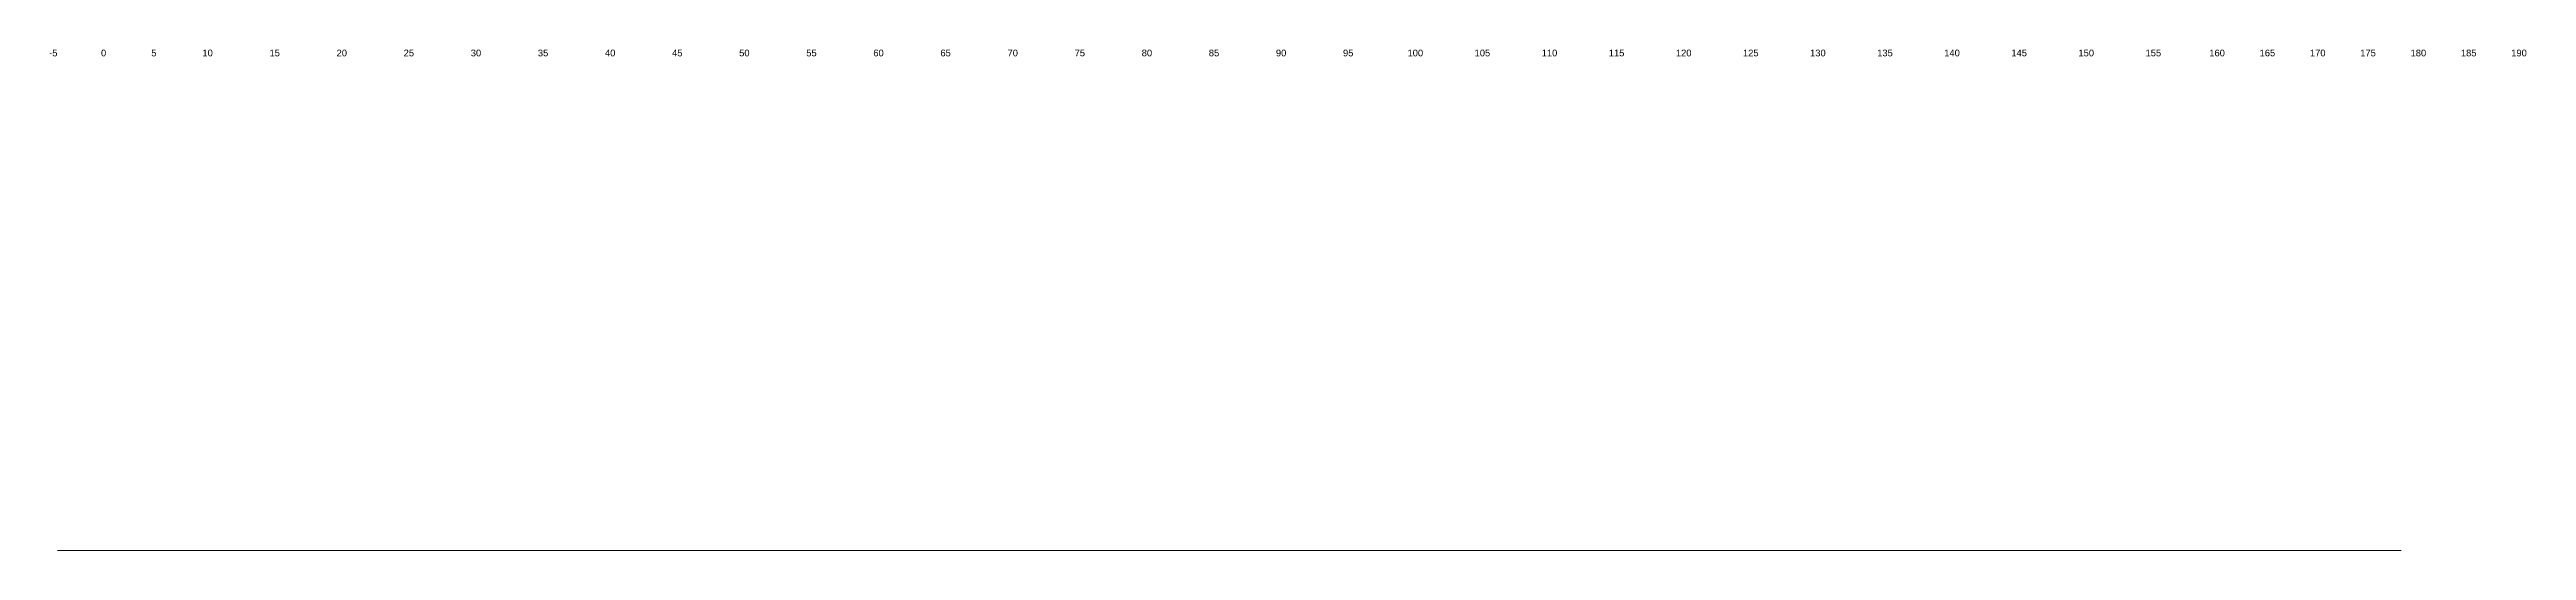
# Model space of a CAD drawing. Header units: inches. Extents: x 2352 to 5491, y -38 to 423.
# Drawn here: x 5272.1 to 5419.8, y -38.3 to -8.5 of the extents above; entities that cross this region are included whole.
import ezdxf

# ---------------------------------------------------------------- set-up
doc = ezdxf.new("R2010")
doc.units = ezdxf.units.IN
doc.header["$MEASUREMENT"] = 0
doc.layers.add('RULER', color=7, linetype='Continuous')
doc.styles.get("Standard").update_dxf_attribs({"font": 'arial.ttf'})

msp = doc.modelspace()

# ---------------------------------------------------------------- texts
at = {"layer": 'RULER', "char_height": 0.4, "attachment_point": 5}
for s, insert in [('-5', (5272.34879, -8.6633)), ('0', (5275.34879, -8.6633)), ('5', (5278.34879, -8.6633)), ('10', (5281.54879, -8.6633)), ('15', (5285.54879, -8.6633)), ('20', (5289.54879, -8.6633)), ('25', (5293.54879, -8.6633)), ('30', (5297.54879, -8.6633)), ('35', (5301.54879, -8.6633)), ('40', (5305.54879, -8.6633)), ('45', (5309.54879, -8.6633)), ('50', (5313.54879, -8.6633)), ('55', (5317.54879, -8.6633)), ('60', (5321.54879, -8.6633)), ('65', (5325.54879, -8.6633)), ('70', (5329.54879, -8.6633)), ('75', (5333.54879, -8.6633)), ('80', (5337.54879, -8.6633)), ('85', (5341.54879, -8.6633)), ('90', (5345.54879, -8.6633)), ('95', (5349.54879, -8.6633)), ('100', (5353.54879, -8.6633)), ('105', (5357.54879, -8.6633)), ('110', (5361.54879, -8.6633)), ('115', (5365.54879, -8.6633)), ('120', (5369.54879, -8.6633)), ('125', (5373.54879, -8.6633)), ('130', (5377.54879, -8.6633)), ('135', (5381.54879, -8.6633)), ('140', (5385.54879, -8.6633)), ('145', (5389.54879, -8.6633)), ('150', (5393.54879, -8.6633)), ('155', (5397.54879, -8.6633)), ('160', (5401.34879, -8.6633)), ('165', (5404.34879, -8.6633)), ('170', (5407.34879, -8.6633)), ('175', (5410.34879, -8.6633)), ('180', (5413.34879, -8.6633)), ('185', (5416.34879, -8.6633)), ('190', (5419.34879, -8.6633))]:
    msp.add_mtext_dynamic_manual_height_columns(s, width=1.0868134, gutter_width=1, heights=[1.02944], dxfattribs=dict(at, insert=insert))

# ---------------------------------------------------------------- linework, layer by layer
at = {"lineweight": 5}
msp.add_line((5272.59076, -38.34182), (5412.33076, -38.34182), dxfattribs=at)

msp.set_redraw_order([(e.dxf.handle, doc.entitydb.next_handle()) for e in msp.query("TEXT MTEXT ATTDEF DIMENSION ARC_DIMENSION")])  # texts and dimensions are drawn at this point

doc.saveas('drawing.dxf')
